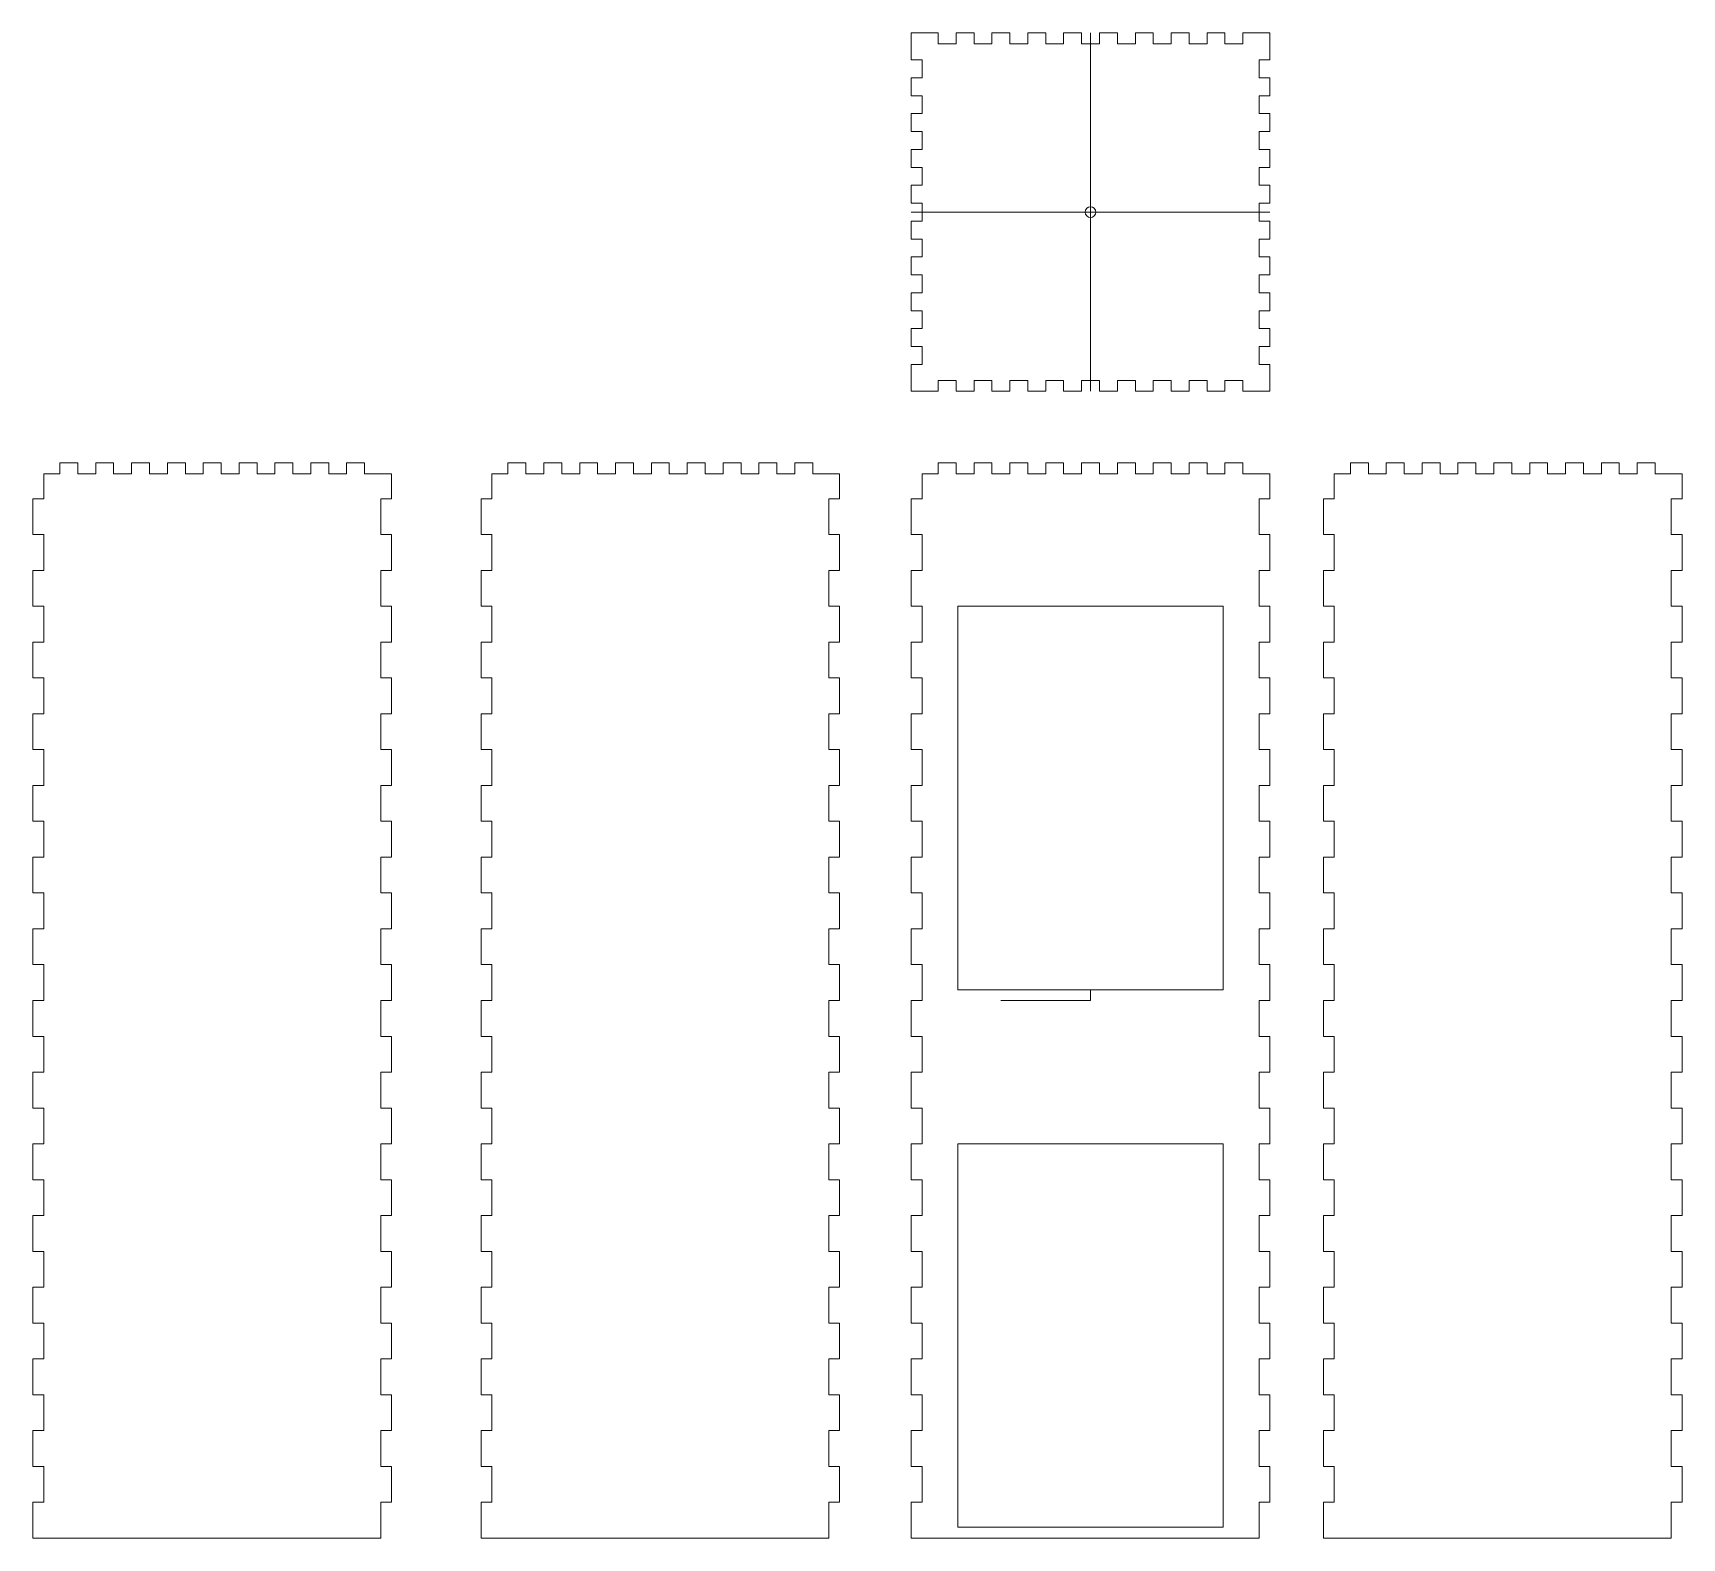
# Model space of a CAD drawing. Header units: millimetres. Extents: x -15307 to -8200, y 7864 to 9694.
# Drawn here: x -14404.1 to -13944.1, y 7864.4 to 8284.4 of the extents above; entities that cross this region are included whole.
import ezdxf

# ---------------------------------------------------------------- set-up
doc = ezdxf.new("R2010")
doc.units = ezdxf.units.MM
doc.layers.add('A-DETL-THIN', color=151, linetype='Continuous', lineweight=9)

msp = doc.modelspace()

# ---------------------------------------------------------------- linework, layer by layer
at = {"layer": 'A-DETL-THIN'}
for p, q in [((-14151.61, 8284.42), (-14159.11, 8284.42)), ((-14159.11, 8276.92), (-14159.11, 8284.42)), ((-14151.61, 8284.42), (-14151.61, 8281.42)), ((-14151.61, 8281.42), (-14146.61, 8281.42)), ((-14146.61, 8281.42), (-14146.61, 8284.42)), ((-14146.61, 8284.42), (-14141.61, 8284.42)), ((-14141.61, 8284.42), (-14141.61, 8281.42)), ((-14141.61, 8281.42), (-14136.61, 8281.42)), ((-14136.61, 8281.42), (-14136.61, 8284.42)), ((-14136.61, 8284.42), (-14131.61, 8284.42)), ((-14131.61, 8284.42), (-14131.61, 8281.42)), ((-14131.61, 8281.42), (-14126.61, 8281.42)), ((-14126.61, 8281.42), (-14126.61, 8284.42)), ((-14126.61, 8284.42), (-14121.61, 8284.42)), ((-14121.61, 8284.42), (-14121.61, 8281.42)), ((-14121.61, 8281.42), (-14116.61, 8281.42)), ((-14116.61, 8281.42), (-14116.61, 8284.42)), ((-14116.61, 8284.42), (-14111.61, 8284.42)), ((-14111.61, 8284.42), (-14111.61, 8281.42)), ((-14111.61, 8281.42), (-14106.61, 8281.42)), ((-14109.11, 8184.42), (-14109.11, 8284.42)), ((-14106.61, 8281.42), (-14106.61, 8284.42)), ((-14106.61, 8284.42), (-14101.61, 8284.42)), ((-14101.61, 8284.42), (-14101.61, 8281.42)), ((-14101.61, 8281.42), (-14096.61, 8281.42)), ((-14096.61, 8281.42), (-14096.61, 8284.42)), ((-14096.61, 8284.42), (-14091.61, 8284.42)), ((-14091.61, 8284.42), (-14091.61, 8281.42)), ((-14091.61, 8281.42), (-14086.61, 8281.42)), ((-14086.61, 8281.42), (-14086.61, 8284.42)), ((-14086.61, 8284.42), (-14081.61, 8284.42)), ((-14081.61, 8284.42), (-14081.61, 8281.42)), ((-14081.61, 8281.42), (-14076.61, 8281.42)), ((-14076.61, 8281.42), (-14076.61, 8284.42)), ((-14076.61, 8284.42), (-14071.61, 8284.42)), ((-14071.61, 8284.42), (-14071.61, 8281.42)), ((-14071.61, 8281.42), (-14066.61, 8281.42)), ((-14066.61, 8281.42), (-14066.61, 8284.42)), ((-14066.61, 8284.42), (-14059.11, 8284.42)), ((-14059.11, 8276.92), (-14059.11, 8284.42)), ((-14156.11, 8276.92), (-14159.11, 8276.92)), ((-14156.11, 8271.92), (-14156.11, 8276.92)), ((-14062.11, 8271.92), (-14062.11, 8276.92)), ((-14062.11, 8276.92), (-14059.11, 8276.92)), ((-14159.11, 8266.92), (-14159.11, 8271.92)), ((-14159.11, 8271.92), (-14156.11, 8271.92)), ((-14059.11, 8271.92), (-14062.11, 8271.92)), ((-14059.11, 8266.92), (-14059.11, 8271.92)), ((-14156.11, 8266.92), (-14159.11, 8266.92)), ((-14156.11, 8261.92), (-14156.11, 8266.92)), ((-14062.11, 8261.92), (-14062.11, 8266.92)), ((-14062.11, 8266.92), (-14059.11, 8266.92)), ((-14159.11, 8256.92), (-14159.11, 8261.92)), ((-14159.11, 8261.92), (-14156.11, 8261.92)), ((-14059.11, 8261.92), (-14062.11, 8261.92)), ((-14059.11, 8256.92), (-14059.11, 8261.92)), ((-14156.11, 8256.92), (-14159.11, 8256.92)), ((-14156.11, 8251.92), (-14156.11, 8256.92)), ((-14062.11, 8251.92), (-14062.11, 8256.92)), ((-14062.11, 8256.92), (-14059.11, 8256.92)), ((-14159.11, 8246.92), (-14159.11, 8251.92)), ((-14159.11, 8251.92), (-14156.11, 8251.92)), ((-14059.11, 8251.92), (-14062.11, 8251.92)), ((-14059.11, 8246.92), (-14059.11, 8251.92)), ((-14156.11, 8246.92), (-14159.11, 8246.92)), ((-14156.11, 8241.92), (-14156.11, 8246.92)), ((-14062.11, 8241.92), (-14062.11, 8246.92)), ((-14062.11, 8246.92), (-14059.11, 8246.92)), ((-14159.11, 8236.92), (-14159.11, 8241.92)), ((-14159.11, 8241.92), (-14156.11, 8241.92)), ((-14059.11, 8241.92), (-14062.11, 8241.92)), ((-14059.11, 8236.92), (-14059.11, 8241.92)), ((-14156.11, 8236.92), (-14159.11, 8236.92)), ((-14159.11, 8234.42), (-14059.11, 8234.42)), ((-14156.11, 8231.92), (-14156.11, 8236.92)), ((-14062.11, 8231.92), (-14062.11, 8236.92)), ((-14062.11, 8236.92), (-14059.11, 8236.92)), ((-14159.11, 8226.92), (-14159.11, 8231.92)), ((-14159.11, 8231.92), (-14156.11, 8231.92)), ((-14059.11, 8231.92), (-14062.11, 8231.92)), ((-14059.11, 8226.92), (-14059.11, 8231.92)), ((-14156.11, 8226.92), (-14159.11, 8226.92)), ((-14156.11, 8221.92), (-14156.11, 8226.92)), ((-14062.11, 8221.92), (-14062.11, 8226.92)), ((-14062.11, 8226.92), (-14059.11, 8226.92)), ((-14159.11, 8216.92), (-14159.11, 8221.92)), ((-14159.11, 8221.92), (-14156.11, 8221.92)), ((-14059.11, 8221.92), (-14062.11, 8221.92)), ((-14059.11, 8216.92), (-14059.11, 8221.92)), ((-14156.11, 8216.92), (-14159.11, 8216.92)), ((-14156.11, 8211.92), (-14156.11, 8216.92)), ((-14062.11, 8211.92), (-14062.11, 8216.92)), ((-14062.11, 8216.92), (-14059.11, 8216.92)), ((-14159.11, 8206.92), (-14159.11, 8211.92)), ((-14159.11, 8211.92), (-14156.11, 8211.92)), ((-14059.11, 8211.92), (-14062.11, 8211.92)), ((-14059.11, 8206.92), (-14059.11, 8211.92)), ((-14156.11, 8206.92), (-14159.11, 8206.92)), ((-14156.11, 8201.92), (-14156.11, 8206.92)), ((-14062.11, 8201.92), (-14062.11, 8206.92)), ((-14062.11, 8206.92), (-14059.11, 8206.92)), ((-14159.11, 8196.92), (-14159.11, 8201.92)), ((-14159.11, 8201.92), (-14156.11, 8201.92)), ((-14059.11, 8201.92), (-14062.11, 8201.92)), ((-14059.11, 8196.92), (-14059.11, 8201.92)), ((-14156.11, 8196.92), (-14159.11, 8196.92)), ((-14156.11, 8191.92), (-14156.11, 8196.92)), ((-14062.11, 8191.92), (-14062.11, 8196.92)), ((-14062.11, 8196.92), (-14059.11, 8196.92)), ((-14159.11, 8191.92), (-14156.11, 8191.92)), ((-14159.11, 8191.92), (-14159.11, 8184.42)), ((-14059.11, 8191.92), (-14062.11, 8191.92)), ((-14059.11, 8191.92), (-14059.11, 8184.42)), ((-14151.61, 8184.42), (-14159.11, 8184.42)), ((-14151.61, 8184.42), (-14151.61, 8187.42)), ((-14151.61, 8187.42), (-14146.61, 8187.42)), ((-14146.61, 8187.42), (-14146.61, 8184.42)), ((-14146.61, 8184.42), (-14141.61, 8184.42)), ((-14141.61, 8184.42), (-14141.61, 8187.42)), ((-14141.61, 8187.42), (-14136.61, 8187.42)), ((-14136.61, 8187.42), (-14136.61, 8184.42)), ((-14136.61, 8184.42), (-14131.61, 8184.42)), ((-14131.61, 8184.42), (-14131.61, 8187.42)), ((-14131.61, 8187.42), (-14126.61, 8187.42)), ((-14126.61, 8187.42), (-14126.61, 8184.42)), ((-14126.61, 8184.42), (-14121.61, 8184.42)), ((-14121.61, 8184.42), (-14121.61, 8187.42)), ((-14121.61, 8187.42), (-14116.61, 8187.42)), ((-14116.61, 8187.42), (-14116.61, 8184.42)), ((-14116.61, 8184.42), (-14111.61, 8184.42)), ((-14111.61, 8184.42), (-14111.61, 8187.42)), ((-14111.61, 8187.42), (-14106.61, 8187.42)), ((-14106.61, 8187.42), (-14106.61, 8184.42)), ((-14106.61, 8184.42), (-14101.61, 8184.42)), ((-14101.61, 8184.42), (-14101.61, 8187.42)), ((-14101.61, 8187.42), (-14096.61, 8187.42)), ((-14096.61, 8187.42), (-14096.61, 8184.42)), ((-14096.61, 8184.42), (-14091.61, 8184.42)), ((-14091.61, 8184.42), (-14091.61, 8187.42)), ((-14091.61, 8187.42), (-14086.61, 8187.42)), ((-14086.61, 8187.42), (-14086.61, 8184.42)), ((-14086.61, 8184.42), (-14081.61, 8184.42)), ((-14081.61, 8184.42), (-14081.61, 8187.42)), ((-14081.61, 8187.42), (-14076.61, 8187.42)), ((-14076.61, 8187.42), (-14076.61, 8184.42)), ((-14076.61, 8184.42), (-14071.61, 8184.42)), ((-14071.61, 8184.42), (-14071.61, 8187.42)), ((-14071.61, 8187.42), (-14066.61, 8187.42)), ((-14066.61, 8187.42), (-14066.61, 8184.42)), ((-14066.61, 8184.42), (-14059.11, 8184.42)), ((-14401.11, 8161.42), (-14401.11, 8154.42)), ((-14396.61, 8161.42), (-14401.11, 8161.42)), ((-14396.61, 8161.42), (-14396.61, 8164.42)), ((-14396.61, 8164.42), (-14391.61, 8164.42)), ((-14391.61, 8164.42), (-14391.61, 8161.42)), ((-14391.61, 8161.42), (-14386.61, 8161.42)), ((-14386.61, 8161.42), (-14386.61, 8164.42)), ((-14386.61, 8164.42), (-14381.61, 8164.42)), ((-14381.61, 8164.42), (-14381.61, 8161.42)), ((-14381.61, 8161.42), (-14376.61, 8161.42)), ((-14376.61, 8161.42), (-14376.61, 8164.42)), ((-14376.61, 8164.42), (-14371.61, 8164.42)), ((-14371.61, 8164.42), (-14371.61, 8161.42)), ((-14371.61, 8161.42), (-14366.61, 8161.42)), ((-14366.61, 8161.42), (-14366.61, 8164.42)), ((-14366.61, 8164.42), (-14361.61, 8164.42)), ((-14361.61, 8164.42), (-14361.61, 8161.42)), ((-14361.61, 8161.42), (-14356.61, 8161.42)), ((-14356.61, 8161.42), (-14356.61, 8164.42)), ((-14356.61, 8164.42), (-14351.61, 8164.42)), ((-14351.61, 8164.42), (-14351.61, 8161.42)), ((-14351.61, 8161.42), (-14346.61, 8161.42)), ((-14346.61, 8161.42), (-14346.61, 8164.42)), ((-14346.61, 8164.42), (-14341.61, 8164.42)), ((-14341.61, 8164.42), (-14341.61, 8161.42)), ((-14341.61, 8161.42), (-14336.61, 8161.42)), ((-14336.61, 8161.42), (-14336.61, 8164.42)), ((-14336.61, 8164.42), (-14331.61, 8164.42)), ((-14331.61, 8164.42), (-14331.61, 8161.42)), ((-14331.61, 8161.42), (-14326.61, 8161.42)), ((-14326.61, 8161.42), (-14326.61, 8164.42)), ((-14326.61, 8164.42), (-14321.61, 8164.42)), ((-14321.61, 8164.42), (-14321.61, 8161.42)), ((-14321.61, 8161.42), (-14316.61, 8161.42)), ((-14316.61, 8161.42), (-14316.61, 8164.42)), ((-14316.61, 8164.42), (-14311.61, 8164.42)), ((-14311.61, 8164.42), (-14311.61, 8161.42)), ((-14311.61, 8161.42), (-14304.11, 8161.42)), ((-14304.11, 8161.42), (-14304.11, 8154.42)), ((-14276.11, 8161.42), (-14276.11, 8154.42)), ((-14271.61, 8161.42), (-14276.11, 8161.42)), ((-14271.61, 8161.42), (-14271.61, 8164.42)), ((-14271.61, 8164.42), (-14266.61, 8164.42)), ((-14266.61, 8164.42), (-14266.61, 8161.42)), ((-14266.61, 8161.42), (-14261.61, 8161.42)), ((-14261.61, 8161.42), (-14261.61, 8164.42)), ((-14261.61, 8164.42), (-14256.61, 8164.42)), ((-14256.61, 8164.42), (-14256.61, 8161.42)), ((-14256.61, 8161.42), (-14251.61, 8161.42)), ((-14251.61, 8161.42), (-14251.61, 8164.42)), ((-14251.61, 8164.42), (-14246.61, 8164.42)), ((-14246.61, 8164.42), (-14246.61, 8161.42)), ((-14246.61, 8161.42), (-14241.61, 8161.42)), ((-14241.61, 8161.42), (-14241.61, 8164.42)), ((-14241.61, 8164.42), (-14236.61, 8164.42)), ((-14236.61, 8164.42), (-14236.61, 8161.42)), ((-14236.61, 8161.42), (-14231.61, 8161.42)), ((-14231.61, 8161.42), (-14231.61, 8164.42)), ((-14231.61, 8164.42), (-14226.61, 8164.42)), ((-14226.61, 8164.42), (-14226.61, 8161.42)), ((-14226.61, 8161.42), (-14221.61, 8161.42)), ((-14221.61, 8161.42), (-14221.61, 8164.42)), ((-14221.61, 8164.42), (-14216.61, 8164.42)), ((-14216.61, 8164.42), (-14216.61, 8161.42)), ((-14216.61, 8161.42), (-14211.61, 8161.42)), ((-14211.61, 8161.42), (-14211.61, 8164.42)), ((-14211.61, 8164.42), (-14206.61, 8164.42)), ((-14206.61, 8164.42), (-14206.61, 8161.42)), ((-14206.61, 8161.42), (-14201.61, 8161.42)), ((-14201.61, 8161.42), (-14201.61, 8164.42)), ((-14201.61, 8164.42), (-14196.61, 8164.42)), ((-14196.61, 8164.42), (-14196.61, 8161.42)), ((-14196.61, 8161.42), (-14191.61, 8161.42)), ((-14191.61, 8161.42), (-14191.61, 8164.42)), ((-14191.61, 8164.42), (-14186.61, 8164.42)), ((-14186.61, 8164.42), (-14186.61, 8161.42)), ((-14186.61, 8161.42), (-14179.11, 8161.42)), ((-14179.11, 8161.42), (-14179.11, 8154.42)), ((-14156.11, 8161.42), (-14156.11, 8154.42)), ((-14151.61, 8161.42), (-14156.11, 8161.42)), ((-14151.61, 8161.42), (-14151.61, 8164.42)), ((-14151.61, 8164.42), (-14146.61, 8164.42)), ((-14146.61, 8164.42), (-14146.61, 8161.42)), ((-14146.61, 8161.42), (-14141.61, 8161.42)), ((-14141.61, 8161.42), (-14141.61, 8164.42)), ((-14141.61, 8164.42), (-14136.61, 8164.42)), ((-14136.61, 8164.42), (-14136.61, 8161.42)), ((-14136.61, 8161.42), (-14131.61, 8161.42)), ((-14131.61, 8161.42), (-14131.61, 8164.42)), ((-14131.61, 8164.42), (-14126.61, 8164.42)), ((-14126.61, 8164.42), (-14126.61, 8161.42)), ((-14126.61, 8161.42), (-14121.61, 8161.42)), ((-14121.61, 8161.42), (-14121.61, 8164.42)), ((-14121.61, 8164.42), (-14116.61, 8164.42)), ((-14116.61, 8164.42), (-14116.61, 8161.42)), ((-14116.61, 8161.42), (-14111.61, 8161.42)), ((-14111.61, 8161.42), (-14111.61, 8164.42)), ((-14111.61, 8164.42), (-14106.61, 8164.42)), ((-14106.61, 8164.42), (-14106.61, 8161.42)), ((-14106.61, 8161.42), (-14101.61, 8161.42)), ((-14101.61, 8161.42), (-14101.61, 8164.42)), ((-14101.61, 8164.42), (-14096.61, 8164.42)), ((-14096.61, 8164.42), (-14096.61, 8161.42)), ((-14096.61, 8161.42), (-14091.61, 8161.42)), ((-14091.61, 8161.42), (-14091.61, 8164.42)), ((-14091.61, 8164.42), (-14086.61, 8164.42)), ((-14086.61, 8164.42), (-14086.61, 8161.42)), ((-14086.61, 8161.42), (-14081.61, 8161.42)), ((-14081.61, 8161.42), (-14081.61, 8164.42)), ((-14081.61, 8164.42), (-14076.61, 8164.42)), ((-14076.61, 8164.42), (-14076.61, 8161.42)), ((-14076.61, 8161.42), (-14071.61, 8161.42)), ((-14071.61, 8161.42), (-14071.61, 8164.42)), ((-14071.61, 8164.42), (-14066.61, 8164.42)), ((-14066.61, 8164.42), (-14066.61, 8161.42)), ((-14066.61, 8161.42), (-14059.11, 8161.42)), ((-14059.11, 8161.42), (-14059.11, 8154.42)), ((-14041.11, 8161.42), (-14041.11, 8154.42)), ((-14036.61, 8161.42), (-14041.11, 8161.42)), ((-14036.61, 8161.42), (-14036.61, 8164.42)), ((-14036.61, 8164.42), (-14031.61, 8164.42)), ((-14031.61, 8164.42), (-14031.61, 8161.42)), ((-14031.61, 8161.42), (-14026.61, 8161.42)), ((-14026.61, 8161.42), (-14026.61, 8164.42)), ((-14026.61, 8164.42), (-14021.61, 8164.42)), ((-14021.61, 8164.42), (-14021.61, 8161.42)), ((-14021.61, 8161.42), (-14016.61, 8161.42)), ((-14016.61, 8161.42), (-14016.61, 8164.42)), ((-14016.61, 8164.42), (-14011.61, 8164.42)), ((-14011.61, 8164.42), (-14011.61, 8161.42)), ((-14011.61, 8161.42), (-14006.61, 8161.42)), ((-14006.61, 8161.42), (-14006.61, 8164.42)), ((-14006.61, 8164.42), (-14001.61, 8164.42)), ((-14001.61, 8164.42), (-14001.61, 8161.42)), ((-14001.61, 8161.42), (-13996.61, 8161.42)), ((-13996.61, 8161.42), (-13996.61, 8164.42)), ((-13996.61, 8164.42), (-13991.61, 8164.42)), ((-13991.61, 8164.42), (-13991.61, 8161.42)), ((-13991.61, 8161.42), (-13986.61, 8161.42)), ((-13986.61, 8161.42), (-13986.61, 8164.42)), ((-13986.61, 8164.42), (-13981.61, 8164.42)), ((-13981.61, 8164.42), (-13981.61, 8161.42)), ((-13981.61, 8161.42), (-13976.61, 8161.42)), ((-13976.61, 8161.42), (-13976.61, 8164.42)), ((-13976.61, 8164.42), (-13971.61, 8164.42)), ((-13971.61, 8164.42), (-13971.61, 8161.42)), ((-13971.61, 8161.42), (-13966.61, 8161.42)), ((-13966.61, 8161.42), (-13966.61, 8164.42)), ((-13966.61, 8164.42), (-13961.61, 8164.42)), ((-13961.61, 8164.42), (-13961.61, 8161.42)), ((-13961.61, 8161.42), (-13956.61, 8161.42)), ((-13956.61, 8161.42), (-13956.61, 8164.42)), ((-13956.61, 8164.42), (-13951.61, 8164.42)), ((-13951.61, 8164.42), (-13951.61, 8161.42)), ((-13951.61, 8161.42), (-13944.11, 8161.42)), ((-13944.11, 8161.42), (-13944.11, 8154.42)), ((-14404.11, 8154.42), (-14401.11, 8154.42)), ((-14404.11, 8144.42), (-14404.11, 8154.42)), ((-14307.11, 8154.42), (-14304.11, 8154.42)), ((-14307.11, 8144.42), (-14307.11, 8154.42)), ((-14279.11, 8154.42), (-14276.11, 8154.42)), ((-14279.11, 8144.42), (-14279.11, 8154.42)), ((-14182.11, 8154.42), (-14179.11, 8154.42)), ((-14182.11, 8144.42), (-14182.11, 8154.42)), ((-14159.11, 8154.42), (-14156.11, 8154.42)), ((-14159.11, 8144.42), (-14159.11, 8154.42)), ((-14062.11, 8154.42), (-14059.11, 8154.42)), ((-14062.11, 8144.42), (-14062.11, 8154.42)), ((-14044.11, 8154.42), (-14041.11, 8154.42)), ((-14044.11, 8144.42), (-14044.11, 8154.42)), ((-13947.11, 8154.42), (-13944.11, 8154.42)), ((-13947.11, 8144.42), (-13947.11, 8154.42)), ((-14404.11, 8144.42), (-14401.11, 8144.42)), ((-14401.11, 8144.42), (-14401.11, 8134.42)), ((-14307.11, 8144.42), (-14304.11, 8144.42)), ((-14304.11, 8144.42), (-14304.11, 8134.42)), ((-14279.11, 8144.42), (-14276.11, 8144.42)), ((-14276.11, 8144.42), (-14276.11, 8134.42)), ((-14182.11, 8144.42), (-14179.11, 8144.42)), ((-14179.11, 8144.42), (-14179.11, 8134.42)), ((-14159.11, 8144.42), (-14156.11, 8144.42)), ((-14156.11, 8144.42), (-14156.11, 8134.42)), ((-14062.11, 8144.42), (-14059.11, 8144.42)), ((-14059.11, 8144.42), (-14059.11, 8134.42)), ((-14044.11, 8144.42), (-14041.11, 8144.42)), ((-14041.11, 8144.42), (-14041.11, 8134.42)), ((-13947.11, 8144.42), (-13944.11, 8144.42)), ((-13944.11, 8144.42), (-13944.11, 8134.42)), ((-14404.11, 8134.42), (-14401.11, 8134.42)), ((-14404.11, 8124.42), (-14404.11, 8134.42)), ((-14307.11, 8134.42), (-14304.11, 8134.42)), ((-14307.11, 8124.42), (-14307.11, 8134.42)), ((-14279.11, 8134.42), (-14276.11, 8134.42)), ((-14279.11, 8124.42), (-14279.11, 8134.42)), ((-14182.11, 8134.42), (-14179.11, 8134.42)), ((-14182.11, 8124.42), (-14182.11, 8134.42)), ((-14159.11, 8134.42), (-14156.11, 8134.42)), ((-14159.11, 8124.42), (-14159.11, 8134.42)), ((-14062.11, 8134.42), (-14059.11, 8134.42)), ((-14062.11, 8124.42), (-14062.11, 8134.42)), ((-14044.11, 8134.42), (-14041.11, 8134.42)), ((-14044.11, 8124.42), (-14044.11, 8134.42)), ((-13947.11, 8134.42), (-13944.11, 8134.42)), ((-13947.11, 8124.42), (-13947.11, 8134.42)), ((-14404.11, 8124.42), (-14401.11, 8124.42)), ((-14401.11, 8124.42), (-14401.11, 8114.42)), ((-14307.11, 8124.42), (-14304.11, 8124.42)), ((-14304.11, 8124.42), (-14304.11, 8114.42)), ((-14279.11, 8124.42), (-14276.11, 8124.42)), ((-14276.11, 8124.42), (-14276.11, 8114.42)), ((-14182.11, 8124.42), (-14179.11, 8124.42)), ((-14179.11, 8124.42), (-14179.11, 8114.42)), ((-14159.11, 8124.42), (-14156.11, 8124.42)), ((-14156.11, 8124.42), (-14156.11, 8114.42)), ((-14146.11, 8017.42), (-14146.11, 8124.42)), ((-14109.11, 8124.42), (-14146.11, 8124.42)), ((-14109.11, 8124.42), (-14072.11, 8124.42)), ((-14072.11, 8017.42), (-14072.11, 8124.42)), ((-14062.11, 8124.42), (-14059.11, 8124.42)), ((-14059.11, 8124.42), (-14059.11, 8114.42)), ((-14044.11, 8124.42), (-14041.11, 8124.42)), ((-14041.11, 8124.42), (-14041.11, 8114.42)), ((-13947.11, 8124.42), (-13944.11, 8124.42)), ((-13944.11, 8124.42), (-13944.11, 8114.42)), ((-14404.11, 8114.42), (-14401.11, 8114.42)), ((-14404.11, 8104.42), (-14404.11, 8114.42)), ((-14307.11, 8114.42), (-14304.11, 8114.42)), ((-14307.11, 8104.42), (-14307.11, 8114.42)), ((-14279.11, 8114.42), (-14276.11, 8114.42)), ((-14279.11, 8104.42), (-14279.11, 8114.42)), ((-14182.11, 8114.42), (-14179.11, 8114.42)), ((-14182.11, 8104.42), (-14182.11, 8114.42)), ((-14159.11, 8114.42), (-14156.11, 8114.42)), ((-14159.11, 8104.42), (-14159.11, 8114.42)), ((-14062.11, 8114.42), (-14059.11, 8114.42)), ((-14062.11, 8104.42), (-14062.11, 8114.42)), ((-14044.11, 8114.42), (-14041.11, 8114.42)), ((-14044.11, 8104.42), (-14044.11, 8114.42)), ((-13947.11, 8114.42), (-13944.11, 8114.42)), ((-13947.11, 8104.42), (-13947.11, 8114.42)), ((-14404.11, 8104.42), (-14401.11, 8104.42)), ((-14401.11, 8104.42), (-14401.11, 8094.42)), ((-14307.11, 8104.42), (-14304.11, 8104.42)), ((-14304.11, 8104.42), (-14304.11, 8094.42)), ((-14279.11, 8104.42), (-14276.11, 8104.42)), ((-14276.11, 8104.42), (-14276.11, 8094.42)), ((-14182.11, 8104.42), (-14179.11, 8104.42)), ((-14179.11, 8104.42), (-14179.11, 8094.42)), ((-14159.11, 8104.42), (-14156.11, 8104.42)), ((-14156.11, 8104.42), (-14156.11, 8094.42)), ((-14062.11, 8104.42), (-14059.11, 8104.42)), ((-14059.11, 8104.42), (-14059.11, 8094.42)), ((-14044.11, 8104.42), (-14041.11, 8104.42)), ((-14041.11, 8104.42), (-14041.11, 8094.42)), ((-13947.11, 8104.42), (-13944.11, 8104.42)), ((-13944.11, 8104.42), (-13944.11, 8094.42)), ((-14404.11, 8094.42), (-14401.11, 8094.42)), ((-14404.11, 8084.42), (-14404.11, 8094.42)), ((-14307.11, 8094.42), (-14304.11, 8094.42)), ((-14307.11, 8084.42), (-14307.11, 8094.42)), ((-14279.11, 8094.42), (-14276.11, 8094.42)), ((-14279.11, 8084.42), (-14279.11, 8094.42)), ((-14182.11, 8094.42), (-14179.11, 8094.42)), ((-14182.11, 8084.42), (-14182.11, 8094.42)), ((-14159.11, 8094.42), (-14156.11, 8094.42)), ((-14159.11, 8084.42), (-14159.11, 8094.42)), ((-14062.11, 8094.42), (-14059.11, 8094.42)), ((-14062.11, 8084.42), (-14062.11, 8094.42)), ((-14044.11, 8094.42), (-14041.11, 8094.42)), ((-14044.11, 8084.42), (-14044.11, 8094.42)), ((-13947.11, 8094.42), (-13944.11, 8094.42)), ((-13947.11, 8084.42), (-13947.11, 8094.42)), ((-14404.11, 8084.42), (-14401.11, 8084.42)), ((-14401.11, 8084.42), (-14401.11, 8074.42)), ((-14307.11, 8084.42), (-14304.11, 8084.42)), ((-14304.11, 8084.42), (-14304.11, 8074.42)), ((-14279.11, 8084.42), (-14276.11, 8084.42)), ((-14276.11, 8084.42), (-14276.11, 8074.42)), ((-14182.11, 8084.42), (-14179.11, 8084.42)), ((-14179.11, 8084.42), (-14179.11, 8074.42)), ((-14159.11, 8084.42), (-14156.11, 8084.42)), ((-14156.11, 8084.42), (-14156.11, 8074.42)), ((-14062.11, 8084.42), (-14059.11, 8084.42)), ((-14059.11, 8084.42), (-14059.11, 8074.42)), ((-14044.11, 8084.42), (-14041.11, 8084.42)), ((-14041.11, 8084.42), (-14041.11, 8074.42)), ((-13947.11, 8084.42), (-13944.11, 8084.42)), ((-13944.11, 8084.42), (-13944.11, 8074.42)), ((-14404.11, 8074.42), (-14401.11, 8074.42)), ((-14404.11, 8074.42), (-14404.11, 8064.42)), ((-14307.11, 8074.42), (-14304.11, 8074.42)), ((-14307.11, 8074.42), (-14307.11, 8064.42)), ((-14279.11, 8074.42), (-14276.11, 8074.42)), ((-14279.11, 8074.42), (-14279.11, 8064.42)), ((-14182.11, 8074.42), (-14179.11, 8074.42)), ((-14182.11, 8074.42), (-14182.11, 8064.42)), ((-14159.11, 8074.42), (-14156.11, 8074.42)), ((-14159.11, 8074.42), (-14159.11, 8064.42)), ((-14062.11, 8074.42), (-14059.11, 8074.42)), ((-14062.11, 8074.42), (-14062.11, 8064.42)), ((-14044.11, 8074.42), (-14041.11, 8074.42)), ((-14044.11, 8074.42), (-14044.11, 8064.42)), ((-13947.11, 8074.42), (-13944.11, 8074.42)), ((-13947.11, 8074.42), (-13947.11, 8064.42)), ((-14404.11, 8064.42), (-14401.11, 8064.42)), ((-14401.11, 8064.42), (-14401.11, 8054.42)), ((-14307.11, 8064.42), (-14304.11, 8064.42)), ((-14304.11, 8064.42), (-14304.11, 8054.42)), ((-14279.11, 8064.42), (-14276.11, 8064.42)), ((-14276.11, 8064.42), (-14276.11, 8054.42)), ((-14182.11, 8064.42), (-14179.11, 8064.42)), ((-14179.11, 8064.42), (-14179.11, 8054.42)), ((-14159.11, 8064.42), (-14156.11, 8064.42)), ((-14156.11, 8064.42), (-14156.11, 8054.42)), ((-14062.11, 8064.42), (-14059.11, 8064.42)), ((-14059.11, 8064.42), (-14059.11, 8054.42)), ((-14044.11, 8064.42), (-14041.11, 8064.42)), ((-14041.11, 8064.42), (-14041.11, 8054.42)), ((-13947.11, 8064.42), (-13944.11, 8064.42)), ((-13944.11, 8064.42), (-13944.11, 8054.42)), ((-14404.11, 8054.42), (-14401.11, 8054.42)), ((-14404.11, 8044.42), (-14404.11, 8054.42)), ((-14307.11, 8054.42), (-14304.11, 8054.42)), ((-14307.11, 8044.42), (-14307.11, 8054.42)), ((-14279.11, 8054.42), (-14276.11, 8054.42)), ((-14279.11, 8044.42), (-14279.11, 8054.42)), ((-14182.11, 8054.42), (-14179.11, 8054.42)), ((-14182.11, 8044.42), (-14182.11, 8054.42)), ((-14159.11, 8054.42), (-14156.11, 8054.42)), ((-14159.11, 8044.42), (-14159.11, 8054.42)), ((-14062.11, 8054.42), (-14059.11, 8054.42)), ((-14062.11, 8044.42), (-14062.11, 8054.42)), ((-14044.11, 8054.42), (-14041.11, 8054.42)), ((-14044.11, 8044.42), (-14044.11, 8054.42)), ((-13947.11, 8054.42), (-13944.11, 8054.42)), ((-13947.11, 8044.42), (-13947.11, 8054.42)), ((-14404.11, 8044.42), (-14401.11, 8044.42)), ((-14401.11, 8044.42), (-14401.11, 8034.42)), ((-14307.11, 8044.42), (-14304.11, 8044.42)), ((-14304.11, 8044.42), (-14304.11, 8034.42)), ((-14279.11, 8044.42), (-14276.11, 8044.42)), ((-14276.11, 8044.42), (-14276.11, 8034.42)), ((-14182.11, 8044.42), (-14179.11, 8044.42)), ((-14179.11, 8044.42), (-14179.11, 8034.42)), ((-14159.11, 8044.42), (-14156.11, 8044.42)), ((-14156.11, 8044.42), (-14156.11, 8034.42)), ((-14062.11, 8044.42), (-14059.11, 8044.42)), ((-14059.11, 8044.42), (-14059.11, 8034.42)), ((-14044.11, 8044.42), (-14041.11, 8044.42)), ((-14041.11, 8044.42), (-14041.11, 8034.42)), ((-13947.11, 8044.42), (-13944.11, 8044.42)), ((-13944.11, 8044.42), (-13944.11, 8034.42)), ((-14404.11, 8034.42), (-14401.11, 8034.42)), ((-14404.11, 8024.42), (-14404.11, 8034.42)), ((-14307.11, 8034.42), (-14304.11, 8034.42)), ((-14307.11, 8024.42), (-14307.11, 8034.42)), ((-14279.11, 8034.42), (-14276.11, 8034.42)), ((-14279.11, 8024.42), (-14279.11, 8034.42)), ((-14182.11, 8034.42), (-14179.11, 8034.42)), ((-14182.11, 8024.42), (-14182.11, 8034.42)), ((-14159.11, 8034.42), (-14156.11, 8034.42)), ((-14159.11, 8024.42), (-14159.11, 8034.42)), ((-14062.11, 8034.42), (-14059.11, 8034.42)), ((-14062.11, 8024.42), (-14062.11, 8034.42)), ((-14044.11, 8034.42), (-14041.11, 8034.42)), ((-14044.11, 8024.42), (-14044.11, 8034.42)), ((-13947.11, 8034.42), (-13944.11, 8034.42)), ((-13947.11, 8024.42), (-13947.11, 8034.42)), ((-14404.11, 8024.42), (-14401.11, 8024.42)), ((-14401.11, 8024.42), (-14401.11, 8014.42)), ((-14307.11, 8024.42), (-14304.11, 8024.42)), ((-14304.11, 8024.42), (-14304.11, 8014.42)), ((-14279.11, 8024.42), (-14276.11, 8024.42)), ((-14276.11, 8024.42), (-14276.11, 8014.42)), ((-14182.11, 8024.42), (-14179.11, 8024.42)), ((-14179.11, 8024.42), (-14179.11, 8014.42)), ((-14159.11, 8024.42), (-14156.11, 8024.42)), ((-14156.11, 8024.42), (-14156.11, 8014.42)), ((-14062.11, 8024.42), (-14059.11, 8024.42)), ((-14059.11, 8024.42), (-14059.11, 8014.42)), ((-14044.11, 8024.42), (-14041.11, 8024.42)), ((-14041.11, 8024.42), (-14041.11, 8014.42)), ((-13947.11, 8024.42), (-13944.11, 8024.42)), ((-13944.11, 8024.42), (-13944.11, 8014.42)), ((-14404.11, 8014.42), (-14401.11, 8014.42)), ((-14404.11, 8004.42), (-14404.11, 8014.42)), ((-14307.11, 8014.42), (-14304.11, 8014.42)), ((-14307.11, 8004.42), (-14307.11, 8014.42)), ((-14279.11, 8014.42), (-14276.11, 8014.42)), ((-14279.11, 8004.42), (-14279.11, 8014.42)), ((-14182.11, 8014.42), (-14179.11, 8014.42)), ((-14182.11, 8004.42), (-14182.11, 8014.42)), ((-14159.11, 8014.42), (-14156.11, 8014.42)), ((-14159.11, 8004.42), (-14159.11, 8014.42)), ((-14109.11, 8017.42), (-14146.11, 8017.42)), ((-14109.11, 8014.42), (-14134.11, 8014.42)), ((-14109.11, 8014.42), (-14109.11, 8017.42)), ((-14109.11, 8017.42), (-14072.11, 8017.42)), ((-14062.11, 8014.42), (-14059.11, 8014.42)), ((-14062.11, 8004.42), (-14062.11, 8014.42)), ((-14044.11, 8014.42), (-14041.11, 8014.42)), ((-14044.11, 8004.42), (-14044.11, 8014.42)), ((-13947.11, 8014.42), (-13944.11, 8014.42)), ((-13947.11, 8004.42), (-13947.11, 8014.42)), ((-14404.11, 8004.42), (-14401.11, 8004.42)), ((-14401.11, 8004.42), (-14401.11, 7994.42)), ((-14307.11, 8004.42), (-14304.11, 8004.42)), ((-14304.11, 8004.42), (-14304.11, 7994.42)), ((-14279.11, 8004.42), (-14276.11, 8004.42)), ((-14276.11, 8004.42), (-14276.11, 7994.42)), ((-14182.11, 8004.42), (-14179.11, 8004.42)), ((-14179.11, 8004.42), (-14179.11, 7994.42)), ((-14159.11, 8004.42), (-14156.11, 8004.42)), ((-14156.11, 8004.42), (-14156.11, 7994.42)), ((-14062.11, 8004.42), (-14059.11, 8004.42)), ((-14059.11, 8004.42), (-14059.11, 7994.42)), ((-14044.11, 8004.42), (-14041.11, 8004.42)), ((-14041.11, 8004.42), (-14041.11, 7994.42)), ((-13947.11, 8004.42), (-13944.11, 8004.42)), ((-13944.11, 8004.42), (-13944.11, 7994.42)), ((-14404.11, 7994.42), (-14401.11, 7994.42)), ((-14404.11, 7994.42), (-14404.11, 7984.42)), ((-14307.11, 7994.42), (-14304.11, 7994.42)), ((-14307.11, 7994.42), (-14307.11, 7984.42)), ((-14279.11, 7994.42), (-14276.11, 7994.42)), ((-14279.11, 7994.42), (-14279.11, 7984.42)), ((-14182.11, 7994.42), (-14179.11, 7994.42)), ((-14182.11, 7994.42), (-14182.11, 7984.42)), ((-14159.11, 7994.42), (-14156.11, 7994.42)), ((-14159.11, 7994.42), (-14159.11, 7984.42)), ((-14062.11, 7994.42), (-14059.11, 7994.42)), ((-14062.11, 7994.42), (-14062.11, 7984.42)), ((-14044.11, 7994.42), (-14041.11, 7994.42)), ((-14044.11, 7994.42), (-14044.11, 7984.42)), ((-13947.11, 7994.42), (-13944.11, 7994.42)), ((-13947.11, 7994.42), (-13947.11, 7984.42)), ((-14404.11, 7984.42), (-14401.11, 7984.42)), ((-14401.11, 7984.42), (-14401.11, 7974.42)), ((-14307.11, 7984.42), (-14304.11, 7984.42)), ((-14304.11, 7984.42), (-14304.11, 7974.42)), ((-14279.11, 7984.42), (-14276.11, 7984.42)), ((-14276.11, 7984.42), (-14276.11, 7974.42)), ((-14182.11, 7984.42), (-14179.11, 7984.42)), ((-14179.11, 7984.42), (-14179.11, 7974.42)), ((-14159.11, 7984.42), (-14156.11, 7984.42)), ((-14156.11, 7984.42), (-14156.11, 7974.42)), ((-14062.11, 7984.42), (-14059.11, 7984.42)), ((-14059.11, 7984.42), (-14059.11, 7974.42)), ((-14044.11, 7984.42), (-14041.11, 7984.42)), ((-14041.11, 7984.42), (-14041.11, 7974.42)), ((-13947.11, 7984.42), (-13944.11, 7984.42)), ((-13944.11, 7984.42), (-13944.11, 7974.42)), ((-14404.11, 7974.42), (-14401.11, 7974.42)), ((-14404.11, 7964.42), (-14404.11, 7974.42)), ((-14307.11, 7974.42), (-14304.11, 7974.42)), ((-14307.11, 7964.42), (-14307.11, 7974.42)), ((-14279.11, 7974.42), (-14276.11, 7974.42)), ((-14279.11, 7964.42), (-14279.11, 7974.42)), ((-14182.11, 7974.42), (-14179.11, 7974.42)), ((-14182.11, 7964.42), (-14182.11, 7974.42)), ((-14159.11, 7974.42), (-14156.11, 7974.42)), ((-14159.11, 7964.42), (-14159.11, 7974.42)), ((-14146.11, 7867.42), (-14146.11, 7974.42)), ((-14109.11, 7974.42), (-14146.11, 7974.42)), ((-14109.11, 7974.42), (-14072.11, 7974.42)), ((-14072.11, 7867.42), (-14072.11, 7974.42)), ((-14062.11, 7974.42), (-14059.11, 7974.42)), ((-14062.11, 7964.42), (-14062.11, 7974.42)), ((-14044.11, 7974.42), (-14041.11, 7974.42)), ((-14044.11, 7964.42), (-14044.11, 7974.42)), ((-13947.11, 7974.42), (-13944.11, 7974.42)), ((-13947.11, 7964.42), (-13947.11, 7974.42)), ((-14404.11, 7964.42), (-14401.11, 7964.42)), ((-14401.11, 7964.42), (-14401.11, 7954.42)), ((-14307.11, 7964.42), (-14304.11, 7964.42)), ((-14304.11, 7964.42), (-14304.11, 7954.42)), ((-14279.11, 7964.42), (-14276.11, 7964.42)), ((-14276.11, 7964.42), (-14276.11, 7954.42)), ((-14182.11, 7964.42), (-14179.11, 7964.42)), ((-14179.11, 7964.42), (-14179.11, 7954.42)), ((-14159.11, 7964.42), (-14156.11, 7964.42)), ((-14156.11, 7964.42), (-14156.11, 7954.42)), ((-14062.11, 7964.42), (-14059.11, 7964.42)), ((-14059.11, 7964.42), (-14059.11, 7954.42)), ((-14044.11, 7964.42), (-14041.11, 7964.42)), ((-14041.11, 7964.42), (-14041.11, 7954.42)), ((-13947.11, 7964.42), (-13944.11, 7964.42)), ((-13944.11, 7964.42), (-13944.11, 7954.42)), ((-14404.11, 7954.42), (-14401.11, 7954.42)), ((-14404.11, 7944.42), (-14404.11, 7954.42)), ((-14307.11, 7954.42), (-14304.11, 7954.42)), ((-14307.11, 7944.42), (-14307.11, 7954.42)), ((-14279.11, 7954.42), (-14276.11, 7954.42)), ((-14279.11, 7944.42), (-14279.11, 7954.42)), ((-14182.11, 7954.42), (-14179.11, 7954.42)), ((-14182.11, 7944.42), (-14182.11, 7954.42)), ((-14159.11, 7954.42), (-14156.11, 7954.42)), ((-14159.11, 7944.42), (-14159.11, 7954.42)), ((-14062.11, 7954.42), (-14059.11, 7954.42)), ((-14062.11, 7944.42), (-14062.11, 7954.42)), ((-14044.11, 7954.42), (-14041.11, 7954.42)), ((-14044.11, 7944.42), (-14044.11, 7954.42)), ((-13947.11, 7954.42), (-13944.11, 7954.42)), ((-13947.11, 7944.42), (-13947.11, 7954.42)), ((-14404.11, 7944.42), (-14401.11, 7944.42)), ((-14401.11, 7944.42), (-14401.11, 7934.42)), ((-14307.11, 7944.42), (-14304.11, 7944.42)), ((-14304.11, 7944.42), (-14304.11, 7934.42)), ((-14279.11, 7944.42), (-14276.11, 7944.42)), ((-14276.11, 7944.42), (-14276.11, 7934.42)), ((-14182.11, 7944.42), (-14179.11, 7944.42)), ((-14179.11, 7944.42), (-14179.11, 7934.42)), ((-14159.11, 7944.42), (-14156.11, 7944.42)), ((-14156.11, 7944.42), (-14156.11, 7934.42)), ((-14062.11, 7944.42), (-14059.11, 7944.42)), ((-14059.11, 7944.42), (-14059.11, 7934.42)), ((-14044.11, 7944.42), (-14041.11, 7944.42)), ((-14041.11, 7944.42), (-14041.11, 7934.42)), ((-13947.11, 7944.42), (-13944.11, 7944.42)), ((-13944.11, 7944.42), (-13944.11, 7934.42)), ((-14404.11, 7934.42), (-14401.11, 7934.42)), ((-14404.11, 7924.42), (-14404.11, 7934.42)), ((-14307.11, 7934.42), (-14304.11, 7934.42)), ((-14307.11, 7924.42), (-14307.11, 7934.42)), ((-14279.11, 7934.42), (-14276.11, 7934.42)), ((-14279.11, 7924.42), (-14279.11, 7934.42)), ((-14182.11, 7934.42), (-14179.11, 7934.42)), ((-14182.11, 7924.42), (-14182.11, 7934.42)), ((-14159.11, 7934.42), (-14156.11, 7934.42)), ((-14159.11, 7924.42), (-14159.11, 7934.42)), ((-14062.11, 7934.42), (-14059.11, 7934.42)), ((-14062.11, 7924.42), (-14062.11, 7934.42)), ((-14044.11, 7934.42), (-14041.11, 7934.42)), ((-14044.11, 7924.42), (-14044.11, 7934.42)), ((-13947.11, 7934.42), (-13944.11, 7934.42)), ((-13947.11, 7924.42), (-13947.11, 7934.42)), ((-14404.11, 7924.42), (-14401.11, 7924.42)), ((-14401.11, 7924.42), (-14401.11, 7914.42)), ((-14307.11, 7924.42), (-14304.11, 7924.42)), ((-14304.11, 7924.42), (-14304.11, 7914.42)), ((-14279.11, 7924.42), (-14276.11, 7924.42)), ((-14276.11, 7924.42), (-14276.11, 7914.42)), ((-14182.11, 7924.42), (-14179.11, 7924.42)), ((-14179.11, 7924.42), (-14179.11, 7914.42)), ((-14159.11, 7924.42), (-14156.11, 7924.42)), ((-14156.11, 7924.42), (-14156.11, 7914.42)), ((-14062.11, 7924.42), (-14059.11, 7924.42)), ((-14059.11, 7924.42), (-14059.11, 7914.42)), ((-14044.11, 7924.42), (-14041.11, 7924.42)), ((-14041.11, 7924.42), (-14041.11, 7914.42)), ((-13947.11, 7924.42), (-13944.11, 7924.42)), ((-13944.11, 7924.42), (-13944.11, 7914.42)), ((-14404.11, 7914.42), (-14401.11, 7914.42)), ((-14404.11, 7914.42), (-14404.11, 7904.42)), ((-14307.11, 7914.42), (-14304.11, 7914.42)), ((-14307.11, 7914.42), (-14307.11, 7904.42)), ((-14279.11, 7914.42), (-14276.11, 7914.42)), ((-14279.11, 7914.42), (-14279.11, 7904.42)), ((-14182.11, 7914.42), (-14179.11, 7914.42)), ((-14182.11, 7914.42), (-14182.11, 7904.42)), ((-14159.11, 7914.42), (-14156.11, 7914.42)), ((-14159.11, 7914.42), (-14159.11, 7904.42)), ((-14062.11, 7914.42), (-14059.11, 7914.42)), ((-14062.11, 7914.42), (-14062.11, 7904.42)), ((-14044.11, 7914.42), (-14041.11, 7914.42)), ((-14044.11, 7914.42), (-14044.11, 7904.42)), ((-13947.11, 7914.42), (-13944.11, 7914.42)), ((-13947.11, 7914.42), (-13947.11, 7904.42)), ((-14404.11, 7904.42), (-14401.11, 7904.42)), ((-14401.11, 7904.42), (-14401.11, 7894.42)), ((-14307.11, 7904.42), (-14304.11, 7904.42)), ((-14304.11, 7904.42), (-14304.11, 7894.42)), ((-14279.11, 7904.42), (-14276.11, 7904.42)), ((-14276.11, 7904.42), (-14276.11, 7894.42)), ((-14182.11, 7904.42), (-14179.11, 7904.42)), ((-14179.11, 7904.42), (-14179.11, 7894.42)), ((-14159.11, 7904.42), (-14156.11, 7904.42)), ((-14156.11, 7904.42), (-14156.11, 7894.42)), ((-14062.11, 7904.42), (-14059.11, 7904.42)), ((-14059.11, 7904.42), (-14059.11, 7894.42)), ((-14044.11, 7904.42), (-14041.11, 7904.42)), ((-14041.11, 7904.42), (-14041.11, 7894.42)), ((-13947.11, 7904.42), (-13944.11, 7904.42)), ((-13944.11, 7904.42), (-13944.11, 7894.42)), ((-14404.11, 7894.42), (-14401.11, 7894.42)), ((-14404.11, 7884.42), (-14404.11, 7894.42)), ((-14307.11, 7894.42), (-14304.11, 7894.42)), ((-14307.11, 7884.42), (-14307.11, 7894.42)), ((-14279.11, 7894.42), (-14276.11, 7894.42)), ((-14279.11, 7884.42), (-14279.11, 7894.42)), ((-14182.11, 7894.42), (-14179.11, 7894.42)), ((-14182.11, 7884.42), (-14182.11, 7894.42)), ((-14159.11, 7894.42), (-14156.11, 7894.42)), ((-14159.11, 7884.42), (-14159.11, 7894.42)), ((-14062.11, 7894.42), (-14059.11, 7894.42)), ((-14062.11, 7884.42), (-14062.11, 7894.42)), ((-14044.11, 7894.42), (-14041.11, 7894.42)), ((-14044.11, 7884.42), (-14044.11, 7894.42)), ((-13947.11, 7894.42), (-13944.11, 7894.42)), ((-13947.11, 7884.42), (-13947.11, 7894.42)), ((-14404.11, 7884.42), (-14401.11, 7884.42)), ((-14401.11, 7884.42), (-14401.11, 7874.42)), ((-14307.11, 7884.42), (-14304.11, 7884.42)), ((-14304.11, 7884.42), (-14304.11, 7874.42)), ((-14279.11, 7884.42), (-14276.11, 7884.42)), ((-14276.11, 7884.42), (-14276.11, 7874.42)), ((-14182.11, 7884.42), (-14179.11, 7884.42)), ((-14179.11, 7884.42), (-14179.11, 7874.42)), ((-14159.11, 7884.42), (-14156.11, 7884.42)), ((-14156.11, 7884.42), (-14156.11, 7874.42)), ((-14062.11, 7884.42), (-14059.11, 7884.42)), ((-14059.11, 7884.42), (-14059.11, 7874.42)), ((-14044.11, 7884.42), (-14041.11, 7884.42)), ((-14041.11, 7884.42), (-14041.11, 7874.42)), ((-13947.11, 7884.42), (-13944.11, 7884.42)), ((-13944.11, 7884.42), (-13944.11, 7874.42)), ((-14404.11, 7874.42), (-14401.11, 7874.42)), ((-14404.11, 7864.42), (-14404.11, 7874.42)), ((-14307.11, 7874.42), (-14304.11, 7874.42)), ((-14307.11, 7864.42), (-14307.11, 7874.42)), ((-14279.11, 7874.42), (-14276.11, 7874.42)), ((-14279.11, 7864.42), (-14279.11, 7874.42)), ((-14182.11, 7874.42), (-14179.11, 7874.42)), ((-14182.11, 7864.42), (-14182.11, 7874.42)), ((-14159.11, 7874.42), (-14156.11, 7874.42)), ((-14159.11, 7864.42), (-14159.11, 7874.42)), ((-14062.11, 7874.42), (-14059.11, 7874.42)), ((-14062.11, 7864.42), (-14062.11, 7874.42)), ((-14044.11, 7874.42), (-14041.11, 7874.42)), ((-14044.11, 7864.42), (-14044.11, 7874.42)), ((-13947.11, 7874.42), (-13944.11, 7874.42)), ((-13947.11, 7864.42), (-13947.11, 7874.42)), ((-14109.11, 7867.42), (-14146.11, 7867.42)), ((-14109.11, 7867.42), (-14072.11, 7867.42)), ((-14404.11, 7864.42), (-14307.11, 7864.42)), ((-14279.11, 7864.42), (-14182.11, 7864.42)), ((-14159.11, 7864.42), (-14062.11, 7864.42)), ((-14044.11, 7864.42), (-13947.11, 7864.42))]:
    msp.add_line(p, q, dxfattribs=at)
msp.add_circle((-14109.11, 8234.42), 1.5, dxfattribs=at)

doc.saveas('drawing.dxf')
